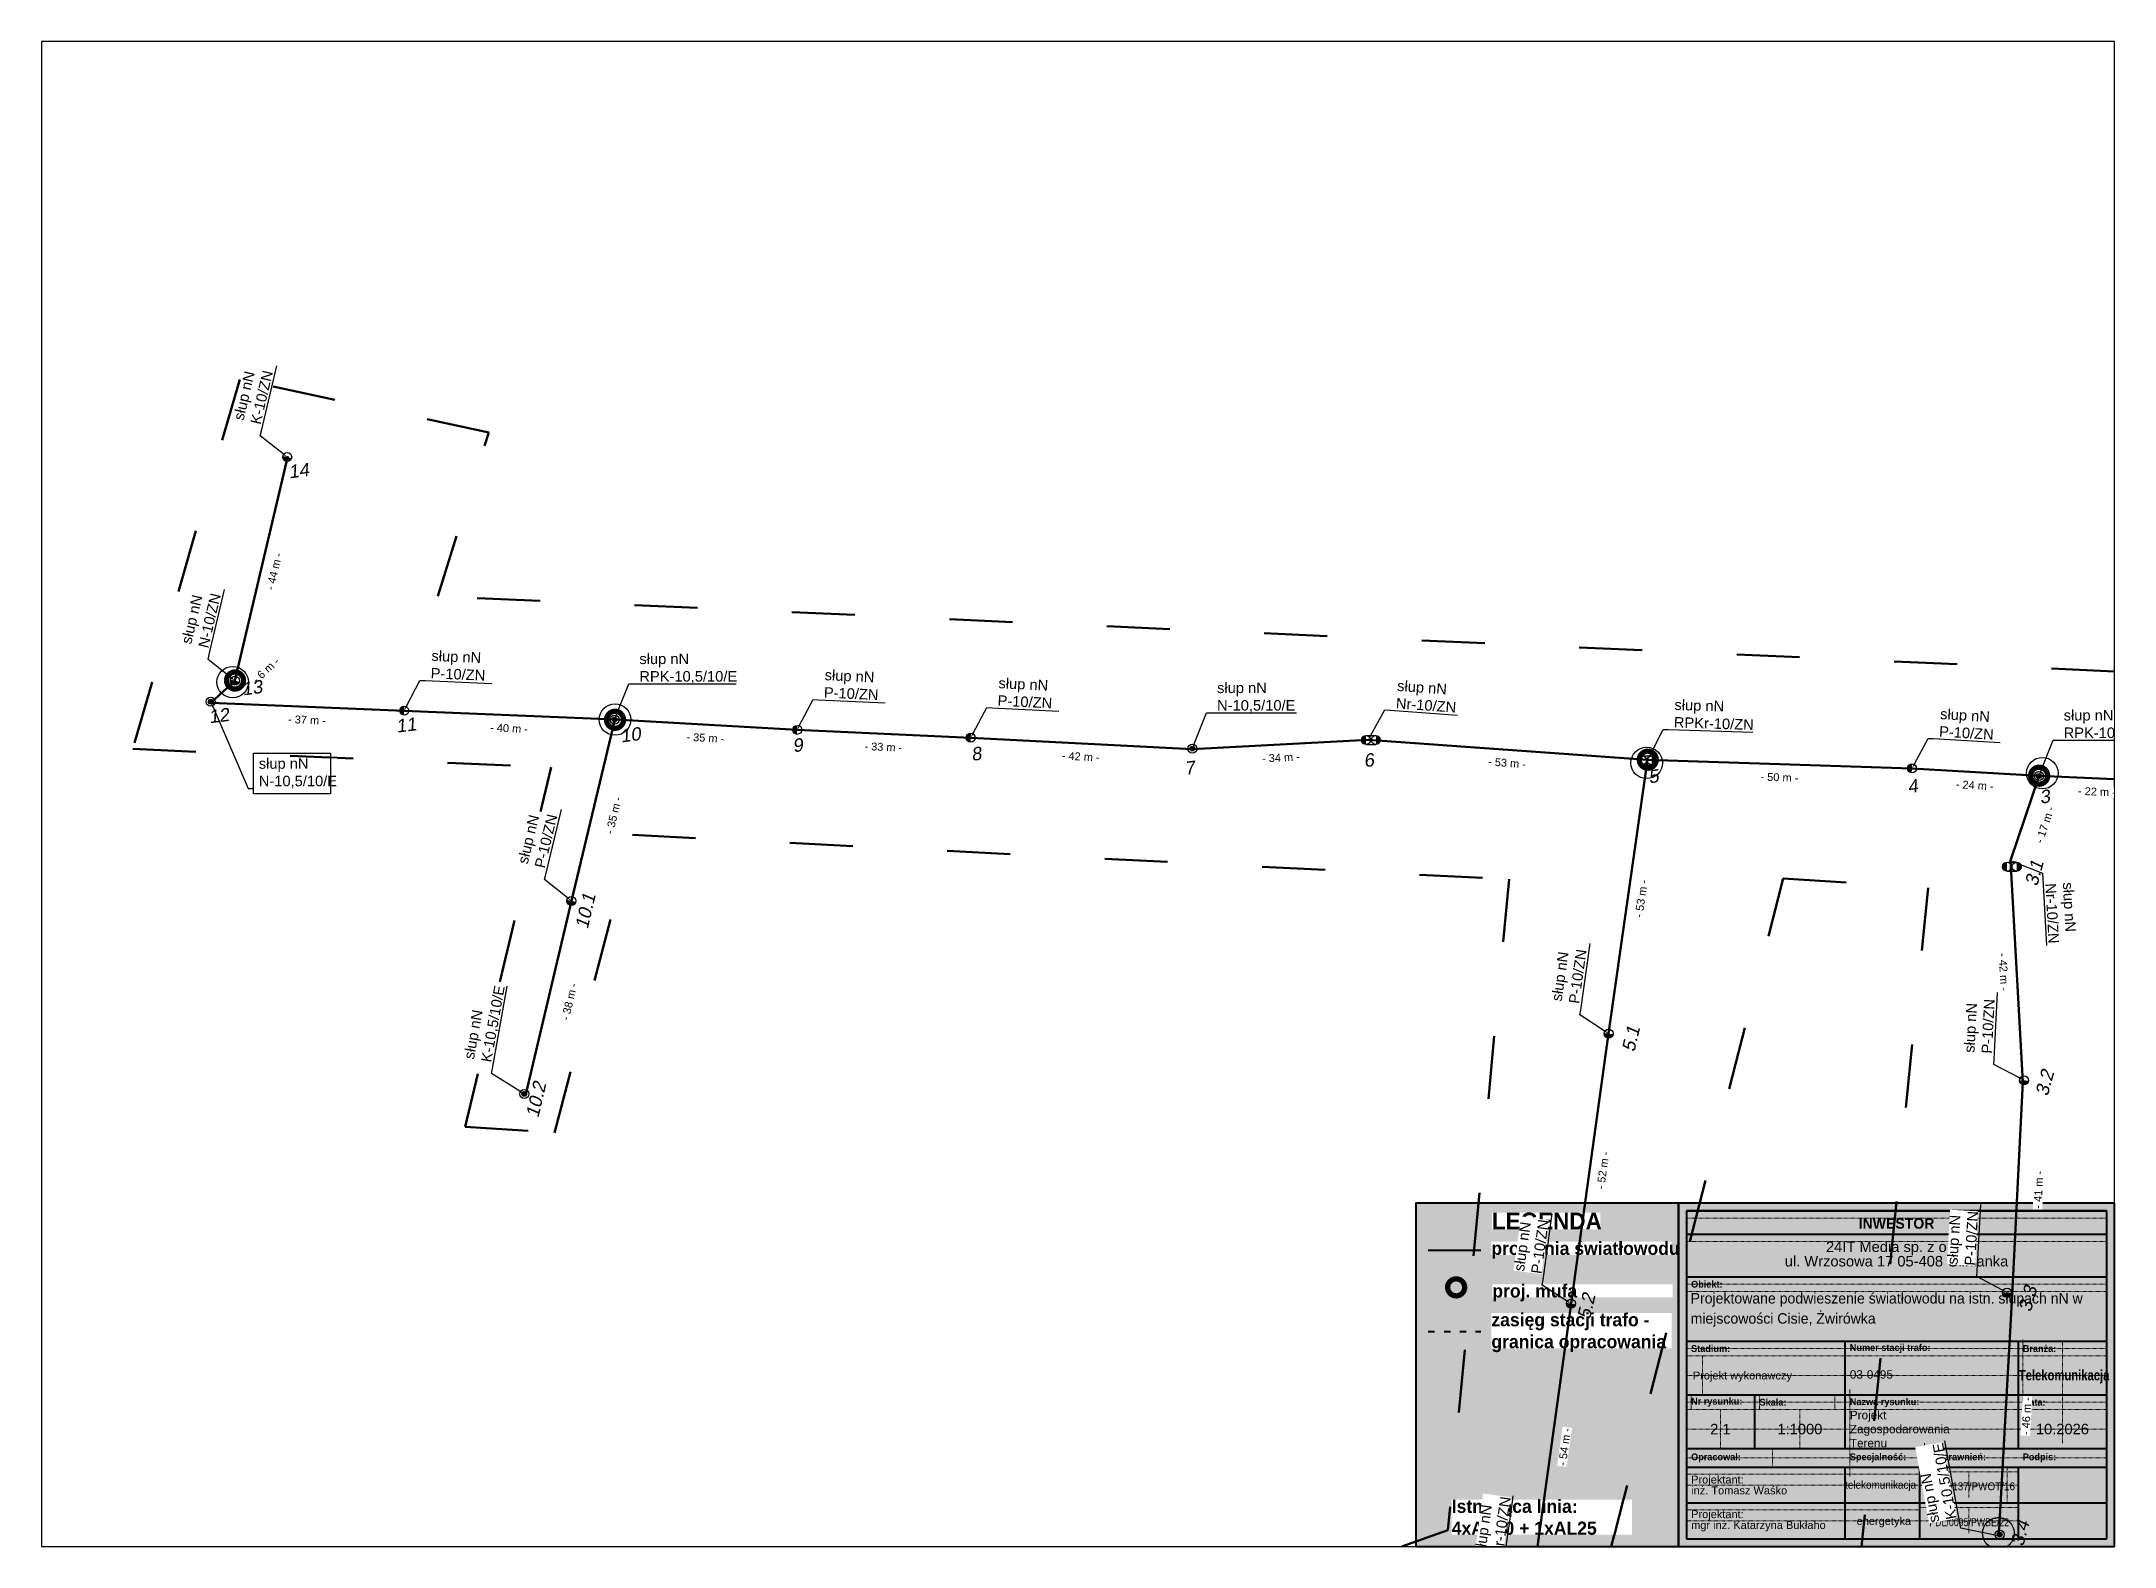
# Paper-space layout '495-1' of a CAD drawing. Header units: metres, sheet in millimetres. Extents: x 0 to 395, y 0 to 287.
# The model-space entities are those that its viewports show. They can reach past a viewport. Long polylines and large blocks are cut down to what shows.
import ezdxf
from ezdxf import colors
from ezdxf.entities.mleader import LeaderData, LeaderLine
from ezdxf.math import Vec2, Vec3

# ---------------------------------------------------------------- set-up
doc = ezdxf.new("R2010")
doc.units = ezdxf.units.M
for name, pattern in [('ACAD_ISO03W100', [30, 12, -18]), ('DGN Style 2', [0.005224, 0.003135, -0.00209]), ('GCAD_ISO03W100', [30, 12, -18])]:
    doc.linetypes.add(name, pattern=pattern)
for name, color, linetype, lineweight in [('!tele', 30, 'Continuous', 50), ('!trafo', 6, 'GCAD_ISO03W100', 50), ('00_Mufa', 3, 'Continuous', 30), ('@Tabelka', 7, 'Continuous', 13), ('_mm zasięg trafo', 6, 'ACAD_ISO03W100', 35), ('_numery', 7, 'Continuous', 40), ('_światłowód', 30, 'Continuous', 50)]:
    doc.layers.add(name, color=color, linetype=linetype, lineweight=lineweight)
doc.layers.add('@KonstrTabelki', color=253, linetype='DGN Style 2', lineweight=0, plot=False)
for name, color, linetype in [('_MM mufy', 3, 'Continuous'), ('_MM opisy', 7, 'Continuous'), ('_MM slupy', 5, 'Continuous'), ('DIM', 7, 'Continuous')]:
    doc.layers.add(name, color=color, linetype=linetype)
doc.styles.add('BardzoMale-PrawaGora', font='arial.ttf', dxfattribs={"height": 0.0025})
doc.styles.get("Standard").update_dxf_attribs({"font": 'arial.ttf'})
doc.dimstyles.new('opis linie', dxfattribs={"dimtxt": 1.5, "dimasz": 0.18, "dimexe": 0.18, "dimexo": 0.0625, "dimgap": 2.5, "dimtad": 4, "dimdec": 0, "dimzin": 0, "dimdsep": 46, "dimtxsty": 'Standard', "dimcen": 0.09, "dimse1": 1, "dimse2": 1, "dimsd1": 1, "dimsd2": 1, "dimclrt": 256, "dimadec": 0, "dimazin": 0, "dimtfac": 1, "dimtdec": 0, "dimtofl": 0, "dimtmove": 0, "dimatfit": 3, "dimfxl": 1, "dimtfill": 1, "dimtolj": 1, "dimtzin": 0, "dimarcsym": 0})

psp = doc.layouts.new('495-1')

# ---------------------------------------------------------------- texts
at = {"color": 18, "true_color": 0x000000, "insert": (313.91, 48.27), "char_height": 2, "width": 76.9558, "attachment_point": 1, "line_spacing_factor": 0.825, "style": 'BardzoMale-PrawaGora'}
psp.add_mtext('\\pxsm1.15,ql;{\\fLato Light|b0|i0|c238|p34;\\C256;Projektowane podwieszenie światłowodu na istn. słupach nN w miejscowości Cisie, Żwirówka}', dxfattribs=at)
at = {"color": 1, "char_height": 1.6, "width": 26.3577, "attachment_point": 4}
for s, insert in [('{\\C18;\\c0;03-0495}', (344.21, 32.76, 1)), ('{\\C18;\\c0;Projekt Zagospodarowania Terenu}', (344.21, 22.36, 1))]:
    psp.add_mtext(s, dxfattribs=dict(at, insert=insert))
at = {"char_height": 2, "attachment_point": 5, "line_spacing_factor": 0.825}
for s, insert in [('2.1', (319.57, 22.36)), ('1:1000', (334.71, 22.36))]:
    psp.add_mtext(s, dxfattribs=dict(at, insert=insert))

msp = doc.modelspace()

# ---------------------------------------------------------------- blocks, each defined once
blk = doc.blocks.new('tabelka')
at = {"true_color": 0xffffff, "transparency": 33554687}
h = blk.add_hatch(color=7, dxfattribs=at)
h.dxf.hatch_style = 1
h.paths.add_polyline_path([(-83, 65.41), (0, 65.41), (0, 0), (-83, 0)])
at = {"layer": '@KonstrTabelki', "lineweight": 0}
for p, q in [((-1.5, 62.52), (-81.5, 62.52)), ((-1.5, 58.08), (-81.5, 58.08)), ((-1.5, 49.94), (-81.5, 49.94)), ((-81.5, 48.55), (-1.5, 48.55)), ((-1.5, 37.69), (-81.5, 37.69)), ((-81.5, 36.3), (-1.5, 36.3)), ((-78.46, 36.3), (-78.46, 28.86)), ((-17.47, 39.44), (-17.47, 22.94)), ((-9.93, 19.68), (-9.93, 39.08)), ((-81.5, 32.58), (-1.5, 32.58)), ((-80.6, 28.86), (-80.6, 26.08)), ((-67.58, 28.86), (-67.58, 26.08)), ((-53.27, 26.08), (-53.27, 28.86)), ((-50.39, 29.9), (-50.39, 18.64)), ((-17.47, 28.86), (-17.47, 22.94)), ((-9.93, 19.68), (-9.93, 28.86)), ((-1.5, 27.47), (-81.5, 27.47)), ((-81.5, 26.08), (-1.5, 26.08)), ((-74.99, 18.64), (-74.99, 26.08)), ((-59.88, 18.64), (-59.88, 26.08)), ((-1.5, 27.47), (-18.36, 27.47)), ((-1.5, 22.36), (-81.5, 22.36)), ((-1.5, 22.36), (-18.36, 22.36)), ((-81.5, 16.88), (-1.5, 16.88)), ((-65.11, 18.64), (-65.11, 15.11)), ((-50.39, 18.64), (-50.39, 13.41)), ((-36.15, 19.68), (-36.15, 18.64)), ((-37.05, 13.77), (-81.5, 13.77)), ((-37.05, 14.25), (-18.36, 14.25)), ((-27.71, 14.25), (-27.71, 9.31)), ((-20.43, 15.11), (-20.43, 8.31)), ((-37.05, 11.71), (-81.5, 11.71)), ((-18.36, 11.71), (-37.05, 11.71)), ((-37.05, 6.97), (-81.5, 6.97)), ((-37.05, 4.9), (-81.5, 4.9)), ((-37.05, 7.44), (-18.36, 7.44)), ((-18.36, 4.9), (-37.05, 4.9)), ((-27.71, 7.44), (-27.71, 2.5))]:
    blk.add_line(p, q, dxfattribs=at)
at = {"layer": '@KonstrTabelki'}
for points in [[(-51.29, 28.86), (-51.29, 39.08)], [(-51.29, 18.64), (-51.29, 28.86)]]:
    blk.add_lwpolyline(points, dxfattribs=at)
at = {"layer": '@Tabelka', "lineweight": 40}
for p, q in [((0, 65.41), (-83, 65.41)), ((-83, 65.41), (-83, 0)), ((-81.5, 63.91), (-1.5, 63.91)), ((-1.5, 63.91), (-81.5, 63.91)), ((-81.5, 63.91), (-81.5, 1.5)), ((-1.5, 1.5), (-1.5, 63.91)), ((0, 0), (0, 65.41)), ((-81.5, 59.47), (-1.5, 59.47)), ((-81.5, 51.33), (-1.5, 51.33)), ((-81.5, 39.08), (-1.5, 39.08)), ((-81.5, 39.08), (-18.36, 39.08)), ((-51.29, 28.86), (-51.29, 39.08)), ((-51.29, 28.86), (-51.29, 35.67)), ((-18.36, 39.08), (-18.36, 28.86)), ((-81.5, 28.86), (-18.36, 28.86)), ((-68.48, 18.64), (-68.48, 28.86)), ((-51.29, 18.64), (-51.29, 28.86)), ((-18.36, 28.86), (-1.5, 28.86)), ((-18.36, 28.86), (-18.36, 18.64)), ((-51.29, 18.64), (-51.29, 25.45)), ((-18.36, 25.45), (-18.36, 18.64)), ((-81.5, 18.64), (-1.5, 18.64)), ((-81.5, 18.64), (-1.5, 18.64)), ((-81.5, 15.11), (-1.5, 15.11)), ((-51.29, 1.5), (-51.29, 15.11)), ((-37.05, 1.5), (-37.05, 15.11)), ((-18.36, 15.11), (-18.36, 1.5)), ((-81.5, 8.31), (-1.5, 8.31)), ((-81.5, 8.31), (-1.5, 8.31)), ((-81.5, 1.5), (-1.5, 1.5)), ((-83, 0), (0, 0))]:
    blk.add_line(p, q, dxfattribs=at)
at = {"layer": '@Tabelka'}
for s, insert, char_height, attachment_point, line_spacing_factor in [('{\\fLato Light|b1|i0|c238|p34;INWESTOR}', (-41.5, 62.52), 2, 2, 0.825), ('24IT Media sp. z o. o.\\Pul. Wrzosowa 17 05-408 Glinianka', (-41.5, 58.08), 2, 2, 0.825), ('{\\fLato Light|b1|i0|c238|p34;Obiekt:}', (-80.6, 49.94), 1.3, 4, 0.946154), ('{\\fLato Light|b1|i0|c238|p34;Branża:}', (-17.47, 37.69), 1.3, 4, 0.946154), ('Projekt wykonawczy', (-80.27, 32.34), 1.5, 4, 0.825), ('{\\fLato Light|b1|i0|c238|p34;\\W0.8;Telekomunikacja}', (-9.6, 32.34), 2, 5, 0.76875), ('{\\fLato Light|b1|i0|c238|p34;Nr rysunku:}', (-80.6, 27.47), 1.3, 4, 0.946154), ('{\\fLato Light|b1|i0|c238|p34;Skala:}', (-67.58, 27.47), 1.3, 4, 0.946154), ('{\\fLato Light|b1|i0|c238|p34;Nazwa rysunku:}', (-50.39, 27.38), 1.3, 4, 0.946154), ('{\\fLato Light|b1|i0|c238|p34;Data:}', (-17.47, 27.47), 1.3, 4, 0.946154), ('10.2026', (-9.93, 22.36), 2, 5, 0.825), ('{\\fLato Light|b1|i0|c238|p34;Opracował:}', (-80.6, 16.88), 1.3, 4, 0.946154), ('{\\fLato Light|b1|i0|c238|p34;Specjalność:}', (-50.39, 16.88), 1.3, 4, 0.946154), ('{\\fLato Light|b1|i0|c238|p34;Nr uprawnień:}', (-36.15, 16.88), 1.3, 4, 0.946154), ('{\\fLato Light|b1|i0|c238|p34;Podpis:}', (-17.47, 16.88), 1.3, 4, 0.946154)]:
    blk.add_mtext(s, dxfattribs=dict(at, insert=insert, char_height=char_height, attachment_point=attachment_point, line_spacing_factor=line_spacing_factor))
for s, insert, char_height, width, attachment_point, line_spacing_factor in [('{\\fLato Light|b1|i0|c238|p34;Stadium:}', (-80.6, 37.69), 1.3, 8.6456, 4, 0.946154), ('{\\fLato Light|b1|i0|c238|p34;Numer stacji trafo:}', (-50.39, 37.69), 1.3, 16.1141, 4, 0.946154), ('Projektant:\\Pinż. Tomasz Waśko', (-80.6, 11.71), 1.5, 27.9275, 4, 0.825), ('{\\W0.9;telekomunikacja}', (-44.53, 11.53), 1.5, 22.915, 5, 0.825), ('{\\W0.9;PDL/0137/PWOT/16}', (-27.54, 11.46), 1.5, 22.915, 5, 0.825), ('Projektant:\\Pmgr inż. Katarzyna Bukłaho', (-80.6, 4.9), 1.5, 27.9275, 4, 0.825), ('energetyka', (-43.91, 4.64), 1.5, 22.915, 5, 0.825), ('{\\W0.8;PDL/0095/PWBE/22}', (-27.66, 4.62), 1.5, 22.915, 5, 0.825)]:
    blk.add_mtext(s, dxfattribs=dict(at, insert=insert, char_height=char_height, width=width, attachment_point=attachment_point, line_spacing_factor=line_spacing_factor))
blk = doc.blocks.new('mufa')
at = {"layer": '_MM mufy'}
h = blk.add_hatch(color=256, dxfattribs=at)
h.dxf.hatch_style = 1
h.paths.add_polyline_path([(2.15, 0.12, 1), (-2.1, -0.05, 1)])
h.paths.add_polyline_path([(-1.1, -0.01, -1), (1.15, 0.08, -1)], flags=16)
h.paths.add_polyline_path([(-0.83, 0, -1), (0.88, 0.07, -1)], flags=0)
blk = doc.blocks.new('legenda')
at = {"true_color": 0xffffff, "transparency": 33554687}
h = blk.add_hatch(color=7, dxfattribs=at)
h.dxf.hatch_style = 1
h.paths.add_polyline_path([(-50, 65.41), (0, 65.41), (0, 0), (-50, 0)])
at = {"lineweight": 40}
blk.add_lwpolyline([(0, 65.41), (-50, 65.41), (-50, 0)], dxfattribs=at)
at = {"layer": '_mm zasięg trafo', "lineweight": 40, "ltscale": 0.1}
blk.add_lwpolyline([(-47.62, 40.95), (-37.62, 40.95)], dxfattribs=at)
at = {"layer": '_światłowód', "lineweight": 40}
blk.add_lwpolyline([(-47.62, 56.41), (-37.62, 56.41)], dxfattribs=at)
at = {"layer": '_mm zasięg trafo'}
blk.add_blockref('mufa', (-42.35, 49.31), dxfattribs=at)
at = {"layer": '_mm zasięg trafo', "bg_fill": 3, "box_fill_scale": 1, "bg_fill_color": 256, "bg_fill_transparency": 0}
for s, width, heights, insert, char_height, attachment_point in [('{\\fLato Light|b1|i0|c238|p34;\\C7;LEGENDA}', 20.65, [-3.27], (-35.53, 63.58), 3.2, 1), ('\\pxt4;{\\fLato Light|b1|i0|c238|p34;\\C7;proj. linia światłowodu}', 34.3358, [0], (-35.62, 56.41), 2.5, 4), ('\\pxt4;{\\fLato Light|b1|i0|c238|p34;\\C7;proj. mufa}', 34.3358, [0], (-35.44, 48.3), 2.5, 4), ('\\pxt4;{\\fLato Light|b1|i0|c238|p34;\\C7;zasięg stacji trafo - granica opracowania}', 34.3358, [-7.36], (-35.62, 40.72), 2.5, 4)]:
    blk.add_mtext_dynamic_manual_height_columns(s, width=width, gutter_width=1, heights=heights, dxfattribs=dict(at, insert=insert, char_height=char_height, attachment_point=attachment_point))
at = {"lineweight": 40}
blk.add_lwpolyline([(-50, 0), (0, 0), (0, 65.41)], dxfattribs=at)
at = {"layer": '_mm zasięg trafo', "insert": (-43.16, 5.56), "char_height": 2.5, "attachment_point": 4, "bg_fill": 3, "box_fill_scale": 1, "bg_fill_color": 256, "bg_fill_transparency": 0}
blk.add_mtext_dynamic_manual_height_columns('\\pxt4;{\\fLato Light|b1|i0|c238|p34;\\C7;Istniejąca linia:\\P4xAL50 + 1xAL25}', width=34.3358, gutter_width=1, heights=[-6.79], dxfattribs=at)
blk = doc.blocks.new('ZN')
at = {"layer": '_MM slupy', "transparency": 33554687}
h = blk.add_hatch(color=256, dxfattribs=at)
h.dxf.hatch_style = 1
h.paths.add_polyline_path([(0, -0.86), (0, 0.86, 1)])
at = {"layer": '_MM slupy'}
blk.add_circle((0, 0), 0.857, dxfattribs=at)
blk = doc.blocks.new('*D3160')
at = {"layer": 'DIM', "insert": (7527363.42, 5787468.33), "char_height": 1.5, "attachment_point": 5, "rotation": 357.465, "bg_fill": 3, "box_fill_scale": 1.1, "bg_fill_color": 9, "bg_fill_true_color": 13158600, "bg_fill_transparency": 0}
blk.add_mtext('\\A1;- 22 m -', dxfattribs=at)
blk = doc.blocks.new('*D3161')
at = {"layer": 'DIM', "insert": (7527340.16, 5787469.54), "char_height": 1.5, "attachment_point": 5, "rotation": 356.6265, "bg_fill": 3, "box_fill_scale": 1.1, "bg_fill_color": 9, "bg_fill_true_color": 13158600, "bg_fill_transparency": 0}
blk.add_mtext('\\A1;- 24 m -', dxfattribs=at)
blk = doc.blocks.new('*D3162')
at = {"layer": 'DIM', "insert": (7527302.99, 5787471.05), "char_height": 1.5, "attachment_point": 5, "rotation": 358.149, "bg_fill": 3, "box_fill_scale": 1.1, "bg_fill_color": 9, "bg_fill_true_color": 13158600, "bg_fill_transparency": 0}
blk.add_mtext('\\A1;- 50 m -', dxfattribs=at)
blk = doc.blocks.new('*D3163')
at = {"layer": 'DIM', "insert": (7527251.14, 5787473.79), "char_height": 1.5, "attachment_point": 5, "rotation": 355.8661, "bg_fill": 3, "box_fill_scale": 1.1, "bg_fill_color": 9, "bg_fill_true_color": 13158600, "bg_fill_transparency": 0}
blk.add_mtext('\\A1;- 53 m -', dxfattribs=at)
blk = doc.blocks.new('*D3164')
at = {"layer": 'DIM', "insert": (7527208.1, 5787474.82), "char_height": 1.5, "attachment_point": 5, "rotation": 3.0373, "bg_fill": 3, "box_fill_scale": 1.1, "bg_fill_color": 9, "bg_fill_true_color": 13158600, "bg_fill_transparency": 0}
blk.add_mtext('\\A1;- 34 m -', dxfattribs=at)
blk = doc.blocks.new('*D3165')
at = {"layer": 'DIM', "insert": (7527170, 5787475.02), "char_height": 1.5, "attachment_point": 5, "rotation": 357.0763, "bg_fill": 3, "box_fill_scale": 1.1, "bg_fill_color": 9, "bg_fill_true_color": 13158600, "bg_fill_transparency": 0}
blk.add_mtext('\\A1;- 42 m -', dxfattribs=at)
blk = doc.blocks.new('*D3166')
at = {"layer": 'DIM', "insert": (7527132.43, 5787476.83), "char_height": 1.5, "attachment_point": 5, "rotation": 357.3909, "bg_fill": 3, "box_fill_scale": 1.1, "bg_fill_color": 9, "bg_fill_true_color": 13158600, "bg_fill_transparency": 0}
blk.add_mtext('\\A1;- 33 m -', dxfattribs=at)
blk = doc.blocks.new('*D3167')
at = {"layer": 'DIM', "insert": (7527098.55, 5787478.57), "char_height": 1.5, "attachment_point": 5, "rotation": 356.7632, "bg_fill": 3, "box_fill_scale": 1.1, "bg_fill_color": 9, "bg_fill_true_color": 13158600, "bg_fill_transparency": 0}
blk.add_mtext('\\A1;- 35 m -', dxfattribs=at)
blk = doc.blocks.new('*D3168')
at = {"layer": 'DIM', "insert": (7527061.18, 5787480.38), "char_height": 1.5, "attachment_point": 5, "rotation": 357.6058, "bg_fill": 3, "box_fill_scale": 1.1, "bg_fill_color": 9, "bg_fill_true_color": 13158600, "bg_fill_transparency": 0}
blk.add_mtext('\\A1;- 40 m -', dxfattribs=at)
blk = doc.blocks.new('*D3169')
at = {"layer": 'DIM', "insert": (7527022.72, 5787481.98), "char_height": 1.5, "attachment_point": 5, "rotation": 357.6281, "bg_fill": 3, "box_fill_scale": 1.1, "bg_fill_color": 9, "bg_fill_true_color": 13158600, "bg_fill_transparency": 0}
blk.add_mtext('\\A1;- 37 m -', dxfattribs=at)
blk = doc.blocks.new('*D3170')
at = {"layer": 'DIM', "insert": (7527072.65, 5787428.33), "char_height": 1.5, "attachment_point": 5, "rotation": 76.7727, "bg_fill": 3, "box_fill_scale": 1.1, "bg_fill_color": 9, "bg_fill_true_color": 13158600, "bg_fill_transparency": 0}
blk.add_mtext('\\A1;- 38 m -', dxfattribs=at)
blk = doc.blocks.new('*D3171')
at = {"layer": 'DIM', "insert": (7527081.09, 5787463.82), "char_height": 1.5, "attachment_point": 5, "rotation": 76.4626, "bg_fill": 3, "box_fill_scale": 1.1, "bg_fill_color": 9, "bg_fill_true_color": 13158600, "bg_fill_transparency": 0}
blk.add_mtext('\\A1;- 35 m -', dxfattribs=at)
blk = doc.blocks.new('*D3297')
at = {"layer": 'DIM', "insert": (7527350.01, 5787349.45), "char_height": 1.5, "attachment_point": 5, "rotation": 86.8188, "bg_fill": 3, "box_fill_scale": 1.1, "bg_fill_color": 9, "bg_fill_true_color": 13158600, "bg_fill_transparency": 0}
blk.add_mtext('\\A1;- 46 m -', dxfattribs=at)
blk = doc.blocks.new('*D3298')
at = {"layer": 'DIM', "insert": (7527352.3, 5787392.54), "char_height": 1.5, "attachment_point": 5, "rotation": 87.0991, "bg_fill": 3, "box_fill_scale": 1.1, "bg_fill_color": 9, "bg_fill_true_color": 13158600, "bg_fill_transparency": 0}
blk.add_mtext('\\A1;- 41 m -', dxfattribs=at)
blk = doc.blocks.new('*D3299')
at = {"layer": 'DIM', "insert": (7527345.67, 5787434.01), "char_height": 1.5, "attachment_point": 5, "rotation": 273.1567, "bg_fill": 3, "box_fill_scale": 1.1, "bg_fill_color": 9, "bg_fill_true_color": 13158600, "bg_fill_transparency": 0}
blk.add_mtext('\\A1;- 42 m -', dxfattribs=at)
blk = doc.blocks.new('*D3300')
at = {"layer": 'DIM', "insert": (7527353.5, 5787462.01), "char_height": 1.5, "attachment_point": 5, "rotation": 71.4593, "bg_fill": 3, "box_fill_scale": 1.1, "bg_fill_color": 9, "bg_fill_true_color": 13158600, "bg_fill_transparency": 0}
blk.add_mtext('\\A1;- 17 m -', dxfattribs=at)
blk = doc.blocks.new('*D3301')
at = {"layer": 'DIM', "insert": (7527276.68, 5787447.96), "char_height": 1.5, "attachment_point": 5, "rotation": 81.8791, "bg_fill": 3, "box_fill_scale": 1.1, "bg_fill_color": 9, "bg_fill_true_color": 13158600, "bg_fill_transparency": 0}
blk.add_mtext('\\A1;- 53 m -', dxfattribs=at)
blk = doc.blocks.new('*D3302')
at = {"layer": 'DIM', "insert": (7527269.39, 5787396.21), "char_height": 1.5, "attachment_point": 5, "rotation": 82.0793, "bg_fill": 3, "box_fill_scale": 1.1, "bg_fill_color": 9, "bg_fill_true_color": 13158600, "bg_fill_transparency": 0}
blk.add_mtext('\\A1;- 52 m -', dxfattribs=at)
blk = doc.blocks.new('*D3303')
at = {"layer": 'DIM', "insert": (7527262.11, 5787343.59), "char_height": 1.5, "attachment_point": 5, "rotation": 82.1629, "bg_fill": 3, "box_fill_scale": 1.1, "bg_fill_color": 9, "bg_fill_true_color": 13158600, "bg_fill_transparency": 0}
blk.add_mtext('\\A1;- 54 m -', dxfattribs=at)
blk = doc.blocks.new('*D3362')
at = {"layer": 'DIM', "insert": (7527016.47, 5787510.27), "char_height": 1.5, "attachment_point": 5, "rotation": 76.7386, "bg_fill": 3, "box_fill_scale": 1.1, "bg_fill_color": 9, "bg_fill_true_color": 13158600, "bg_fill_transparency": 0}
blk.add_mtext('\\A1;- 44 m -', dxfattribs=at)
blk = doc.blocks.new('*D3363')
at = {"layer": 'DIM', "insert": (7527014.86, 5787491.42), "char_height": 1.5, "attachment_point": 5, "rotation": 42.5842, "bg_fill": 3, "box_fill_scale": 1.1, "bg_fill_color": 9, "bg_fill_true_color": 13158600, "bg_fill_transparency": 0}
blk.add_mtext('\\A1;- 6 m -', dxfattribs=at)
blk = doc.blocks.new('R')
at = {"layer": '_MM slupy', "transparency": 33554687}
h = blk.add_hatch(color=256, dxfattribs=at)
h.dxf.hatch_style = 1
h.paths.add_polyline_path([(-0.93, -0.86), (-0.93, 0.86, 1)])
h = blk.add_hatch(color=256, dxfattribs=at)
h.dxf.hatch_style = 1
h.paths.add_polyline_path([(0.93, 0.86), (0.93, -0.86, 1)])
at = {"layer": '_MM slupy'}
for points in [[(-0.93, 0.86), (0.93, 0.86)], [(-0.93, -0.86), (0.93, -0.86)]]:
    blk.add_lwpolyline(points, dxfattribs=at)
for centre in [(-0.93, 0), (0.93, 0)]:
    blk.add_circle(centre, 0.857, dxfattribs=at)
blk = doc.blocks.new('E')
at = {"layer": '_MM slupy'}
h = blk.add_hatch(color=256, dxfattribs=at)
h.dxf.hatch_style = 1
h.paths.add_polyline_path([(0.27, 0.37, 1), (-0.27, -0.37, 1)])
for radius in [0.857, 0.457]:
    blk.add_circle((0, 0), radius, dxfattribs=at)
blk = doc.blocks.new('q')
at = {"layer": '_MM slupy'}
blk.add_blockref('ZN', (0, 0), dxfattribs=at)
at = {"layer": '_MM opisy'}
ml = blk.add_multileader_mtext('Standard', dxfattribs=at)
ml.set_content('\\pxql;słup nN\\PP-10/ZN', color=256)
ml.set_leader_properties()
ml.build(insert=Vec2(0, 0))
ml.multileader.update_dxf_attribs({"has_text_frame": 1, "text_left_attachment_type": 5, "text_right_attachment_type": 5, "dogleg_length": 1, "arrow_head_size": 1})
ctx = ml.context
ctx.base_point, ctx.char_height, ctx.arrow_head_size, ctx.landing_gap_size, ctx.plane_origin = Vec3(3.75, 5.9), 2, 1, 1, Vec3(1.72, -1.42)
ctx.left_attachment, ctx.right_attachment = 5, 5
notes = []
notes.append((ctx, [(0, (1, 1, 0), (2.75, 5.9), (1, 0), 1, [(0, [(0, 0), (2.75, 5.9)], 0, [])])]))
ctx.mtext.insert, ctx.mtext.flow_direction = Vec3(4.75, 11.7), 5
ctx.mtext.has_bg_fill, ctx.mtext.bg_color, ctx.mtext.bg_scale_factor, ctx.mtext.bg_transparency, ctx.mtext.use_window_bg_color = 1, -1023410175, 1, 0, 1
for ctx, leaders in notes:
    for number, flags, end, landing, length, lines in leaders:
        leader = LeaderData()
        leader.index, (leader.has_last_leader_line, leader.has_dogleg_vector, leader.attachment_direction) = number, flags
        leader.last_leader_point, leader.dogleg_vector, leader.dogleg_length = Vec3(end), Vec3(landing), length
        for number, points, colour, breaks in lines:
            line = LeaderLine()
            line.index, line.vertices, line.color, line.breaks = number, Vec3.list(points), colors.encode_raw_color(colour), breaks
            leader.lines.append(line)
        ctx.leaders.append(leader)

# ---------------------------------------------------------------- linework, layer by layer
at = {"layer": '!trafo'}
for points in [[(7527255.76, 5787265.39), (7527303.72, 5787451.8), (7527331.29, 5787450.01), (7527316.79, 5787306.55)], [(7527462.39, 5787486.95), (7527047.63, 5787505.52), (7527057.34, 5787536.74), (7527009.92, 5787546.79), (7526989.55, 5787476.47), (7527069.18, 5787472.97), (7527052.86, 5787404.54), (7527069.84, 5787403.38), (7527084.67, 5787460.08), (7527251.53, 5787451.66), (7527239.87, 5787327.7), (7527174.64, 5787304.5)]]:
    msp.add_lwpolyline(points, dxfattribs=at)
at = {"layer": '00_Mufa'}
for centre in [(7527008.57, 5787489.18), (7527081.35, 5787482.06), (7527277.72, 5787473.81), (7527353.04, 5787471.85), (7527344.67, 5787327.13)]:
    msp.add_circle(centre, 3, dxfattribs=at)

# ---------------------------------------------------------------- next in the draw order: block references
for p, rotation in [((7527041.22, 5787483.74), 357.6058354851975), ((7527116.03, 5787480.1), 357.3909063373487), ((7527149.06, 5787478.59), 357.0762891978982), ((7527328.22, 5787472.75), 356.6264534854913), ((7527073.04, 5787447.53), 76.46262972943619), ((7527270.47, 5787422.26), 81.87913219724669), ((7527349.56, 5787413.35), 87.09905528533963), ((7527263.32, 5787370.85), 82.07926009865115), ((7527346.32, 5787372.95), 86.81877563647285)]:
    msp.add_blockref('q', p, dxfattribs=dict(rotation=rotation))

# ---------------------------------------------------------------- next in the draw order: linework, layer by layer
at = {"layer": '!tele'}
for points in [[(7527019.08, 5787532.23), (7527009, 5787489.46), (7527004.43, 5787485.26), (7527041.22, 5787483.74), (7527081.35, 5787482.06), (7527116.03, 5787480.1), (7527149.06, 5787478.59), (7527191.19, 5787476.44), (7527224.74, 5787478.22), (7527277.91, 5787474.38), (7527328.22, 5787472.75), (7527352.4, 5787471.33), (7527374.67, 5787470.34), (7527421.97, 5787468.13), (7527443.22, 5787431.45), (7527466.95, 5787452.87), (7527480.31, 5787468.29), (7527511.47, 5787471.86), (7527553.72, 5787490.93), (7527588.7, 5787505.37), (7527636.84, 5787525.26), (7527675.67, 5787551.24), (7527700.12, 5787565.45)], [(7527064.45, 5787410.97), (7527073.04, 5787447.53), (7527081.33, 5787481.98)], [(7526587.23, 5787252.86), (7526632.05, 5787255.94), (7526682.17, 5787258.23), (7526731.71, 5787260.7), (7526782.64, 5787263.27), (7526825.96, 5787265.99), (7526879.48, 5787269.3), (7526967.64, 5787272.11), (7527024.17, 5787275.61), (7527077.15, 5787279.59), (7527122.43, 5787282.55), (7527175.91, 5787286.19), (7527222.01, 5787288.89), (7527255.91, 5787317.02), (7527263.32, 5787370.85), (7527270.47, 5787422.26), (7527277.91, 5787474.38)], [(7527352.4, 5787471.33), (7527347, 5787455.24), (7527349.33, 5787413.06), (7527347.27, 5787372.43), (7527344.74, 5787326.91)]]:
    msp.add_lwpolyline(points, dxfattribs=at)

# ---------------------------------------------------------------- next in the draw order: texts
at = {"layer": '_MM opisy', "insert": (7527013.54, 5787474.69), "char_height": 2, "attachment_point": 1, "bg_fill": 3, "box_fill_scale": 1, "bg_fill_color": 1, "bg_fill_transparency": 0}
msp.add_mtext('\\pxql;słup nN\\PN-10,5/10/E', dxfattribs=at)

# ---------------------------------------------------------------- next in the draw order: dimensions: what is measured, and where the dimension line sits
at = {"layer": 'DIM'}
for p1, p2, picture, middle in [((7527019.08, 5787532.23), (7527009, 5787489.46), '*D3362', (7527016.47, 5787510.27)), ((7527374.67, 5787470.34), (7527352.4, 5787471.33), '*D3160', (7527363.42, 5787468.33)), ((7527064.45, 5787410.97), (7527073.04, 5787447.53), '*D3170', (7527072.65, 5787428.33)), ((7527344.74, 5787326.91), (7527347.27, 5787372.43), '*D3297', (7527350.01, 5787349.45))]:
    dim = msp.add_aligned_dim(p1=p1, p2=p2, distance=-0.75, dimstyle='opis linie', override={"dimpost": '- <> m -'}, dxfattribs=at)
    dim.commit()
    dim.dimension.update_dxf_attribs({"geometry": picture, "text_midpoint": middle})

# ---------------------------------------------------------------- next in the draw order: linework, layer by layer
at = {"layer": '_MM opisy', "linetype": 'ByBlock', "lineweight": -2}
msp.add_line((7527011.54, 5787468.92), (7527012.54, 5787468.92), dxfattribs=at)

# ---------------------------------------------------------------- next in the draw order: block references
at = {"layer": '_MM slupy', "rotation": 76.73857493956689}
msp.add_blockref('ZN', (7527018.95, 5787532.03), dxfattribs=at)

# ---------------------------------------------------------------- next in the draw order: texts
at = {"layer": '_numery', "oblique": 10}
msp.add_text('3.4', height=2.5, rotation=74.9047, dxfattribs=at).set_placement((7527349.38, 5787324.5))

# ---------------------------------------------------------------- next in the draw order: dimensions: what is measured, and where the dimension line sits
at = {"layer": 'DIM'}
for p1, p2, picture, middle in [((7527352.4, 5787471.33), (7527328.22, 5787472.75), '*D3161', (7527340.16, 5787469.54)), ((7527347.27, 5787372.43), (7527349.33, 5787413.06), '*D3298', (7527352.3, 5787392.54))]:
    dim = msp.add_aligned_dim(p1=p1, p2=p2, distance=-0.75, dimstyle='opis linie', override={"dimpost": '- <> m -'}, dxfattribs=at)
    dim.commit()
    dim.dimension.update_dxf_attribs({"geometry": picture, "text_midpoint": middle})

# ---------------------------------------------------------------- next in the draw order: leaders
at = {"layer": '_MM opisy'}
ml = msp.add_multileader_mtext('Standard', dxfattribs=at)
ml.set_content('\\pxql;słup nN\\PK-10,5/10/E', color=256)
ml.set_leader_properties()
ml.build(insert=Vec2(0, 0))
ml.multileader.update_dxf_attribs({"has_text_frame": 1, "text_left_attachment_type": 5, "text_right_attachment_type": 5, "dogleg_length": 1, "arrow_head_size": 1})
ctx = ml.context
ctx.base_point, ctx.char_height, ctx.arrow_head_size, ctx.landing_gap_size, ctx.plane_origin, ctx.plane_x_axis, ctx.plane_y_axis = Vec3(7527058.03, 5787415.63), 2, 1, 1, Vec3(7527065.77, 5787412.22), Vec3(0.176381, 0.984322), Vec3(-0.984322, 0.176381)
ctx.left_attachment, ctx.right_attachment = 5, 5
notes = []
notes.append((ctx, [(0, (1, 1, 0), (7527057.86, 5787414.65), (0.176381, 0.984322), 1, [(0, [(7527064.07, 5787410.78)], 0, [])])]))
ctx.mtext.insert, ctx.mtext.text_direction, ctx.mtext.flow_direction = Vec3(7527052.53, 5787417.63), Vec3(0.176381, 0.984322), 5
ctx.mtext.has_bg_fill, ctx.mtext.bg_color, ctx.mtext.bg_scale_factor, ctx.mtext.bg_transparency, ctx.mtext.use_window_bg_color = 1, -1023410175, 1, 0, 1
ml = msp.add_multileader_mtext('Standard', dxfattribs=at)
ml.set_content('\\pxql;słup nN\\PK-10,5/10/E', color=256)
ml.set_leader_properties()
ml.build(insert=Vec2(0, 0))
ml.multileader.update_dxf_attribs({"has_text_frame": 1, "text_left_attachment_type": 5, "text_right_attachment_type": 5, "dogleg_length": 1, "arrow_head_size": 1})
ctx = ml.context
ctx.base_point, ctx.char_height, ctx.arrow_head_size, ctx.landing_gap_size, ctx.plane_origin, ctx.plane_x_axis, ctx.plane_y_axis = Vec3(7527337.34, 5787329.05), 2, 1, 1, Vec3(7527345.78, 5787328.56), Vec3(-0.178885, 0.98387), Vec3(-0.98387, -0.178885)
ctx.left_attachment, ctx.right_attachment = 5, 5
notes.append((ctx, [(0, (1, 1, 0), (7527337.52, 5787328.07), (-0.178885, 0.98387), 1, [(0, [(7527344.69, 5787326.62)], 0, [])])]))
ctx.mtext.insert, ctx.mtext.text_direction, ctx.mtext.flow_direction = Vec3(7527331.48, 5787329.01), Vec3(-0.178885, 0.98387), 5
ctx.mtext.has_bg_fill, ctx.mtext.bg_color, ctx.mtext.bg_scale_factor, ctx.mtext.bg_transparency, ctx.mtext.use_window_bg_color = 1, -1023410175, 1, 0, 1
for ctx, leaders in notes:
    for number, flags, end, landing, length, lines in leaders:
        leader = LeaderData()
        leader.index, (leader.has_last_leader_line, leader.has_dogleg_vector, leader.attachment_direction) = number, flags
        leader.last_leader_point, leader.dogleg_vector, leader.dogleg_length = Vec3(end), Vec3(landing), length
        for number, points, colour, breaks in lines:
            line = LeaderLine()
            line.index, line.vertices, line.color, line.breaks = number, Vec3.list(points), colors.encode_raw_color(colour), breaks
            leader.lines.append(line)
        ctx.leaders.append(leader)

# ---------------------------------------------------------------- next in the draw order: block references
for p, rotation in [((7527064.07, 5787410.78), 79.84094400732495), ((7527344.9, 5787326.87), 280.3048464678469)]:
    msp.add_blockref('E', p, dxfattribs=dict(rotation=rotation))

# ---------------------------------------------------------------- next in the draw order: texts
at = {"layer": '_numery', "oblique": 10}
for s, rotation, p in [('10.2', 76.8462, (7527066.75, 5787406.1)), ('3.3', 74.9047, (7527350.84, 5787369.13))]:
    msp.add_text(s, height=2.5, rotation=rotation, dxfattribs=at).set_placement(p)

# ---------------------------------------------------------------- next in the draw order: dimensions: what is measured, and where the dimension line sits
at = {"layer": 'DIM'}
for p1, p2, picture, middle in [((7527328.22, 5787472.75), (7527277.91, 5787474.38), '*D3162', (7527302.99, 5787471.05)), ((7527349.33, 5787413.06), (7527347, 5787455.24), '*D3299', (7527345.67, 5787434.01))]:
    dim = msp.add_aligned_dim(p1=p1, p2=p2, distance=-0.75, dimstyle='opis linie', override={"dimpost": '- <> m -'}, dxfattribs=at)
    dim.commit()
    dim.dimension.update_dxf_attribs({"geometry": picture, "text_midpoint": middle})

# ---------------------------------------------------------------- next in the draw order: leaders
at = {"layer": '_MM opisy'}
ml = msp.add_multileader_mtext('Standard', dxfattribs=at)
ml.set_content('\\pxql;słup nN\\PK-10/ZN', color=256)
ml.set_leader_properties()
ml.build(insert=Vec2(0, 0))
ml.multileader.update_dxf_attribs({"has_text_frame": 1, "text_left_attachment_type": 5, "text_right_attachment_type": 5, "dogleg_length": 1, "arrow_head_size": 1})
ctx = ml.context
ctx.base_point, ctx.char_height, ctx.arrow_head_size, ctx.landing_gap_size, ctx.plane_origin, ctx.plane_x_axis, ctx.plane_y_axis = Vec3(7527014.06, 5787537.04), 2, 1, 1, Vec3(7527020.72, 5787533.38), Vec3(0.229394, 0.973334), Vec3(-0.973334, 0.229394)
ctx.left_attachment, ctx.right_attachment = 5, 5
notes = []
notes.append((ctx, [(0, (1, 1, 0), (7527013.83, 5787536.07), (0.229394, 0.973334), 1, [(0, [(7527018.95, 5787532.03), (7527013.83, 5787536.07)], 0, [])])]))
ctx.mtext.insert, ctx.mtext.text_direction, ctx.mtext.flow_direction = Vec3(7527008.68, 5787539.34), Vec3(0.229394, 0.973334), 5
ctx.mtext.has_bg_fill, ctx.mtext.bg_color, ctx.mtext.bg_scale_factor, ctx.mtext.bg_transparency, ctx.mtext.use_window_bg_color = 1, -1023410175, 1, 0, 1
for ctx, leaders in notes:
    for number, flags, end, landing, length, lines in leaders:
        leader = LeaderData()
        leader.index, (leader.has_last_leader_line, leader.has_dogleg_vector, leader.attachment_direction) = number, flags
        leader.last_leader_point, leader.dogleg_vector, leader.dogleg_length = Vec3(end), Vec3(landing), length
        for number, points, colour, breaks in lines:
            line = LeaderLine()
            line.index, line.vertices, line.color, line.breaks = number, Vec3.list(points), colors.encode_raw_color(colour), breaks
            leader.lines.append(line)
        ctx.leaders.append(leader)

# ---------------------------------------------------------------- next in the draw order: texts
at = {"layer": '_numery', "oblique": 10}
for s, rotation, p in [('14', 7.1694, (7527019.37, 5787527.97)), ('4', 7.1694, (7527327.53, 5787468.04)), ('3.2', 74.9047, (7527354.06, 5787410.22))]:
    msp.add_text(s, height=2.5, rotation=rotation, dxfattribs=at).set_placement(p)

# ---------------------------------------------------------------- next in the draw order: dimensions: what is measured, and where the dimension line sits
at = {"layer": 'DIM'}
for p1, p2, picture, middle in [((7527277.91, 5787474.38), (7527224.74, 5787478.22), '*D3163', (7527251.14, 5787473.79)), ((7527347, 5787455.24), (7527352.4, 5787471.33), '*D3300', (7527353.5, 5787462.01))]:
    dim = msp.add_aligned_dim(p1=p1, p2=p2, distance=-0.75, dimstyle='opis linie', override={"dimpost": '- <> m -'}, dxfattribs=at)
    dim.commit()
    dim.dimension.update_dxf_attribs({"geometry": picture, "text_midpoint": middle})

# ---------------------------------------------------------------- next in the draw order: texts
at = {"layer": '_numery', "oblique": 10}
msp.add_text('3', height=2.5, rotation=7.1694, dxfattribs=at).set_placement((7527352.68, 5787466.04))

# ---------------------------------------------------------------- next in the draw order: dimensions: what is measured, and where the dimension line sits
at = {"layer": 'DIM'}
for p1, p2, picture, middle in [((7527224.74, 5787478.22), (7527191.19, 5787476.44), '*D3164', (7527208.1, 5787474.82)), ((7527277.91, 5787474.38), (7527270.47, 5787422.26), '*D3301', (7527276.68, 5787447.96))]:
    dim = msp.add_aligned_dim(p1=p1, p2=p2, distance=-0.75, dimstyle='opis linie', override={"dimpost": '- <> m -'}, dxfattribs=at)
    dim.commit()
    dim.dimension.update_dxf_attribs({"geometry": picture, "text_midpoint": middle})

# ---------------------------------------------------------------- next in the draw order: leaders
at = {"layer": '_MM opisy'}
ml = msp.add_multileader_mtext('Standard', dxfattribs=at)
ml.set_content('\\pxql;słup nN\\PRPK-10,5/10/E', color=256)
ml.set_leader_properties()
ml.build(insert=Vec2(0, 0))
ml.multileader.update_dxf_attribs({"has_text_frame": 1, "text_left_attachment_type": 5, "text_right_attachment_type": 5, "dogleg_length": 1, "arrow_head_size": 1})
ctx = ml.context
ctx.base_point, ctx.char_height, ctx.arrow_head_size, ctx.landing_gap_size, ctx.plane_origin = Vec3(7527356.09, 5787478.11), 2, 1, 1, Vec3(7527354.09, 5787469.89)
ctx.left_attachment, ctx.right_attachment = 5, 5
notes = []
notes.append((ctx, [(0, (1, 1, 0), (7527355.09, 5787478.11), (1, 0), 1, [(0, [(7527352.38, 5787471.31)], 0, [])])]))
ctx.mtext.insert, ctx.mtext.flow_direction = Vec3(7527357.09, 5787483.88), 5
ctx.mtext.has_bg_fill, ctx.mtext.bg_color, ctx.mtext.bg_scale_factor, ctx.mtext.bg_transparency, ctx.mtext.use_window_bg_color = 1, -1023410175, 1, 0, 1
ml = msp.add_multileader_mtext('Standard', dxfattribs=at)
ml.set_content('\\pxql;słup nN\\PNr-10/ZN', color=256)
ml.set_leader_properties()
ml.build(insert=Vec2(0, 0))
ml.multileader.update_dxf_attribs({"has_text_frame": 1, "text_left_attachment_type": 5, "text_right_attachment_type": 5, "dogleg_length": 1, "arrow_head_size": 1})
ctx = ml.context
ctx.base_point, ctx.char_height, ctx.arrow_head_size, ctx.landing_gap_size, ctx.plane_origin, ctx.plane_x_axis, ctx.plane_y_axis = Vec3(7527353.1, 5787451.81), 2, 1, 1, Vec3(7527345.68, 5787453.44), Vec3(0.055067, -0.998483), Vec3(0.998483, 0.055067)
ctx.left_attachment, ctx.right_attachment = 5, 5
notes.append((ctx, [(0, (1, 1, 0), (7527353.05, 5787452.81), (0.055067, -0.998483), 1, [(0, [(7527347, 5787455.24), (7527353.05, 5787452.81)], 0, [])])]))
ctx.mtext.insert, ctx.mtext.text_direction, ctx.mtext.flow_direction = Vec3(7527358.92, 5787451.13), Vec3(0.055067, -0.998483), 5
ctx.mtext.has_bg_fill, ctx.mtext.bg_color, ctx.mtext.bg_scale_factor, ctx.mtext.bg_transparency, ctx.mtext.use_window_bg_color = 1, -1023410175, 1, 0, 1
for ctx, leaders in notes:
    for number, flags, end, landing, length, lines in leaders:
        leader = LeaderData()
        leader.index, (leader.has_last_leader_line, leader.has_dogleg_vector, leader.attachment_direction) = number, flags
        leader.last_leader_point, leader.dogleg_vector, leader.dogleg_length = Vec3(end), Vec3(landing), length
        for number, points, colour, breaks in lines:
            line = LeaderLine()
            line.index, line.vertices, line.color, line.breaks = number, Vec3.list(points), colors.encode_raw_color(colour), breaks
            leader.lines.append(line)
        ctx.leaders.append(leader)

# ---------------------------------------------------------------- next in the draw order: block references
at = {"color": 5, "lineweight": 70}
msp.add_blockref('mufa', (7527352.4, 5787471.33), dxfattribs=at)
for name, p in [('E', (7527352.38, 5787471.31)), ('R', (7527347.23, 5787454.04))]:
    msp.add_blockref(name, p)

# ---------------------------------------------------------------- next in the draw order: texts
at = {"layer": '_numery', "oblique": 10}
for s, rotation, p in [('6', 7.1694, (7527224, 5787472.97)), ('3.1', 74.9047, (7527352.06, 5787450.19))]:
    msp.add_text(s, height=2.5, rotation=rotation, dxfattribs=at).set_placement(p)

# ---------------------------------------------------------------- next in the draw order: dimensions: what is measured, and where the dimension line sits
at = {"layer": 'DIM'}
for p1, p2, picture, middle in [((7527191.19, 5787476.44), (7527149.06, 5787478.59), '*D3165', (7527170, 5787475.02)), ((7527270.47, 5787422.26), (7527263.32, 5787370.85), '*D3302', (7527269.39, 5787396.21))]:
    dim = msp.add_aligned_dim(p1=p1, p2=p2, distance=-0.75, dimstyle='opis linie', override={"dimpost": '- <> m -'}, dxfattribs=at)
    dim.commit()
    dim.dimension.update_dxf_attribs({"geometry": picture, "text_midpoint": middle})

# ---------------------------------------------------------------- next in the draw order: leaders
at = {"layer": '_MM opisy'}
ml = msp.add_multileader_mtext('Standard', dxfattribs=at)
ml.set_content('\\pxql;słup nN\\PNr-10/ZN', color=256)
ml.set_leader_properties()
ml.build(insert=Vec2(0, 0))
ml.multileader.update_dxf_attribs({"has_text_frame": 1, "text_left_attachment_type": 5, "text_right_attachment_type": 5, "dogleg_length": 1, "arrow_head_size": 1})
ctx = ml.context
ctx.base_point, ctx.char_height, ctx.arrow_head_size, ctx.landing_gap_size, ctx.plane_origin, ctx.plane_x_axis, ctx.plane_y_axis = Vec3(7527228.91, 5787483.84), 2, 1, 1, Vec3(7527226.35, 5787476.68), Vec3(0.997398, -0.072087), Vec3(0.072087, 0.997398)
ctx.left_attachment, ctx.right_attachment = 5, 5
notes = []
notes.append((ctx, [(0, (1, 1, 0), (7527227.91, 5787483.91), (0.997398, -0.072087), 1, [(0, [(7527224.74, 5787478.22), (7527227.91, 5787483.91)], 0, [])])]))
ctx.mtext.insert, ctx.mtext.text_direction, ctx.mtext.flow_direction = Vec3(7527230.32, 5787489.52), Vec3(0.997398, -0.072087), 5
ctx.mtext.has_bg_fill, ctx.mtext.bg_color, ctx.mtext.bg_scale_factor, ctx.mtext.bg_transparency, ctx.mtext.use_window_bg_color = 1, -1023410175, 1, 0, 1
ml = msp.add_multileader_mtext('Standard', dxfattribs=at)
ml.set_content('\\pxql;słup nN\\PRPKr-10/ZN', color=256)
ml.set_leader_properties()
ml.build(insert=Vec2(0, 0))
ml.multileader.update_dxf_attribs({"has_text_frame": 1, "text_left_attachment_type": 5, "text_right_attachment_type": 5, "dogleg_length": 1, "arrow_head_size": 1})
ctx = ml.context
ctx.base_point, ctx.char_height, ctx.arrow_head_size, ctx.landing_gap_size, ctx.plane_origin, ctx.plane_x_axis, ctx.plane_y_axis = Vec3(7527281.85, 5787480.15), 2, 1, 1, Vec3(7527279.58, 5787472.9), Vec3(0.999478, -0.032301), Vec3(0.032301, 0.999478)
ctx.left_attachment, ctx.right_attachment = 5, 5
notes.append((ctx, [(0, (1, 1, 0), (7527280.86, 5787480.19), (0.999478, -0.032301), 1, [(0, [(7527277.91, 5787474.38), (7527280.86, 5787480.19)], 0, [])])]))
ctx.mtext.insert, ctx.mtext.text_direction, ctx.mtext.flow_direction = Vec3(7527283.04, 5787485.89), Vec3(0.999478, -0.032301), 5
ctx.mtext.has_bg_fill, ctx.mtext.bg_color, ctx.mtext.bg_scale_factor, ctx.mtext.bg_transparency, ctx.mtext.use_window_bg_color = 1, -1023410175, 1, 0, 1
for ctx, leaders in notes:
    for number, flags, end, landing, length, lines in leaders:
        leader = LeaderData()
        leader.index, (leader.has_last_leader_line, leader.has_dogleg_vector, leader.attachment_direction) = number, flags
        leader.last_leader_point, leader.dogleg_vector, leader.dogleg_length = Vec3(end), Vec3(landing), length
        for number, points, colour, breaks in lines:
            line = LeaderLine()
            line.index, line.vertices, line.color, line.breaks = number, Vec3.list(points), colors.encode_raw_color(colour), breaks
            leader.lines.append(line)
        ctx.leaders.append(leader)

# ---------------------------------------------------------------- next in the draw order: block references
for p in [(7527225.24, 5787478.14), (7527277.77, 5787474.31)]:
    msp.add_blockref('R', p)
at = {"color": 5, "lineweight": 70}
msp.add_blockref('mufa', (7527277.91, 5787474.38), dxfattribs=at)

# ---------------------------------------------------------------- next in the draw order: texts
at = {"layer": '_numery', "oblique": 10}
for s, rotation, p in [('7', 7.1694, (7527189.91, 5787471.51)), ('5', 7.1694, (7527278.2, 5787469.9)), ('5.1', 76.8462, (7527275.38, 5787418.64))]:
    msp.add_text(s, height=2.5, rotation=rotation, dxfattribs=at).set_placement(p)

# ---------------------------------------------------------------- next in the draw order: dimensions: what is measured, and where the dimension line sits
at = {"layer": 'DIM'}
for p1, p2, picture, middle in [((7527149.06, 5787478.59), (7527116.03, 5787480.1), '*D3166', (7527132.43, 5787476.83)), ((7527263.32, 5787370.85), (7527255.91, 5787317.02), '*D3303', (7527262.11, 5787343.59))]:
    dim = msp.add_aligned_dim(p1=p1, p2=p2, distance=-0.75, dimstyle='opis linie', override={"dimpost": '- <> m -'}, dxfattribs=at)
    dim.commit()
    dim.dimension.update_dxf_attribs({"geometry": picture, "text_midpoint": middle})

# ---------------------------------------------------------------- next in the draw order: leaders
at = {"layer": '_MM opisy'}
ml = msp.add_multileader_mtext('Standard', dxfattribs=at)
ml.set_content('\\pxql;słup nN\\PN-10,5/10/E', color=256)
ml.set_leader_properties()
ml.build(insert=Vec2(0, 0))
ml.multileader.update_dxf_attribs({"has_text_frame": 1, "text_left_attachment_type": 5, "text_right_attachment_type": 5, "dogleg_length": 1, "arrow_head_size": 1})
ctx = ml.context
ctx.base_point, ctx.char_height, ctx.arrow_head_size, ctx.landing_gap_size, ctx.plane_origin = Vec3(7527194.95, 5787483.33), 2, 1, 1, Vec3(7527192.96, 5787475.11)
ctx.left_attachment, ctx.right_attachment = 5, 5
notes = []
notes.append((ctx, [(0, (1, 1, 0), (7527193.95, 5787483.33), (1, 0), 1, [(0, [(7527191.24, 5787476.53)], 0, [])])]))
ctx.mtext.insert, ctx.mtext.flow_direction = Vec3(7527195.95, 5787489.1), 5
ctx.mtext.has_bg_fill, ctx.mtext.bg_color, ctx.mtext.bg_scale_factor, ctx.mtext.bg_transparency, ctx.mtext.use_window_bg_color = 1, -1023410175, 1, 0, 1
for ctx, leaders in notes:
    for number, flags, end, landing, length, lines in leaders:
        leader = LeaderData()
        leader.index, (leader.has_last_leader_line, leader.has_dogleg_vector, leader.attachment_direction) = number, flags
        leader.last_leader_point, leader.dogleg_vector, leader.dogleg_length = Vec3(end), Vec3(landing), length
        for number, points, colour, breaks in lines:
            line = LeaderLine()
            line.index, line.vertices, line.color, line.breaks = number, Vec3.list(points), colors.encode_raw_color(colour), breaks
            leader.lines.append(line)
        ctx.leaders.append(leader)

# ---------------------------------------------------------------- next in the draw order: block references
msp.add_blockref('E', (7527191.24, 5787476.53))

# ---------------------------------------------------------------- next in the draw order: texts
at = {"layer": '_numery', "oblique": 10}
for s, rotation, p in [('8', 7.1694, (7527149.29, 5787474.19)), ('5.2', 76.8462, (7527266.9, 5787367.71))]:
    msp.add_text(s, height=2.5, rotation=rotation, dxfattribs=at).set_placement(p)

# ---------------------------------------------------------------- next in the draw order: dimensions: what is measured, and where the dimension line sits
at = {"layer": 'DIM'}
dim = msp.add_aligned_dim(p1=(7527116.03, 5787480.1), p2=(7527081.35, 5787482.06), distance=-0.75, dimstyle='opis linie', override={"dimpost": '- <> m -'}, dxfattribs=at)
dim.commit()
dim.dimension.update_dxf_attribs({"geometry": '*D3167', "text_midpoint": (7527098.55, 5787478.57)})

# ---------------------------------------------------------------- next in the draw order: leaders
at = {"layer": '_MM opisy'}
ml = msp.add_multileader_mtext('Standard', dxfattribs=at)
ml.set_content('\\pxql;słup nN\\PNr-10/ZN', color=256)
ml.set_leader_properties()
ml.build(insert=Vec2(0, 0))
ml.multileader.update_dxf_attribs({"has_text_frame": 1, "text_left_attachment_type": 5, "text_right_attachment_type": 5, "dogleg_length": 1, "arrow_head_size": 1})
ctx = ml.context
ctx.base_point, ctx.char_height, ctx.arrow_head_size, ctx.landing_gap_size, ctx.plane_origin, ctx.plane_x_axis, ctx.plane_y_axis = Vec3(7527250.58, 5787321.54), 2, 1, 1, Vec3(7527257.55, 5787318.53), Vec3(0.136357, 0.99066), Vec3(-0.99066, 0.136357)
ctx.left_attachment, ctx.right_attachment = 5, 5
notes = []
notes.append((ctx, [(0, (1, 1, 0), (7527250.44, 5787320.55), (0.136357, 0.99066), 1, [(0, [(7527255.91, 5787317.02), (7527250.44, 5787320.55)], 0, [])])]))
ctx.mtext.insert, ctx.mtext.text_direction, ctx.mtext.flow_direction = Vec3(7527245, 5787323.32), Vec3(0.136357, 0.99066), 5
ctx.mtext.has_bg_fill, ctx.mtext.bg_color, ctx.mtext.bg_scale_factor, ctx.mtext.bg_transparency, ctx.mtext.use_window_bg_color = 1, -1023410175, 1, 0, 1
for ctx, leaders in notes:
    for number, flags, end, landing, length, lines in leaders:
        leader = LeaderData()
        leader.index, (leader.has_last_leader_line, leader.has_dogleg_vector, leader.attachment_direction) = number, flags
        leader.last_leader_point, leader.dogleg_vector, leader.dogleg_length = Vec3(end), Vec3(landing), length
        for number, points, colour, breaks in lines:
            line = LeaderLine()
            line.index, line.vertices, line.color, line.breaks = number, Vec3.list(points), colors.encode_raw_color(colour), breaks
            leader.lines.append(line)
        ctx.leaders.append(leader)

# ---------------------------------------------------------------- next in the draw order: texts
at = {"layer": '_numery', "oblique": 10}
msp.add_text('9', height=2.5, rotation=7.1694, dxfattribs=at).set_placement((7527115.31, 5787475.83))

# ---------------------------------------------------------------- next in the draw order: dimensions: what is measured, and where the dimension line sits
at = {"layer": 'DIM'}
dim = msp.add_aligned_dim(p1=(7527081.35, 5787482.06), p2=(7527041.22, 5787483.74), distance=-0.75, dimstyle='opis linie', override={"dimpost": '- <> m -'}, dxfattribs=at)
dim.commit()
dim.dimension.update_dxf_attribs({"geometry": '*D3168', "text_midpoint": (7527061.18, 5787480.38)})

# ---------------------------------------------------------------- next in the draw order: dimensions: what is measured, and where the dimension line sits
for p1, p2, picture, middle in [((7527041.22, 5787483.74), (7527004.43, 5787485.26), '*D3169', (7527022.72, 5787481.98)), ((7527073.04, 5787447.53), (7527081.33, 5787481.98), '*D3171', (7527081.09, 5787463.82))]:
    dim = msp.add_aligned_dim(p1=p1, p2=p2, distance=-0.75, dimstyle='opis linie', override={"dimpost": '- <> m -'}, dxfattribs=at)
    dim.commit()
    dim.dimension.update_dxf_attribs({"geometry": picture, "text_midpoint": middle})

# ---------------------------------------------------------------- next in the draw order: linework, layer by layer
at = {"layer": '_MM opisy', "color": 0, "lineweight": -2}
msp.add_lwpolyline([(7527012.54, 5787475.69), (7527027.2, 5787475.69), (7527027.2, 5787467.93), (7527012.54, 5787467.93)], close=True, dxfattribs=at)

# ---------------------------------------------------------------- next in the draw order: texts
at = {"layer": '_numery', "oblique": 10}
for s, rotation, p in [('11', 7.1694, (7527039.82, 5787479.55)), ('10.1', 76.8462, (7527076.15, 5787442.02))]:
    msp.add_text(s, height=2.5, rotation=rotation, dxfattribs=at).set_placement(p)

# ---------------------------------------------------------------- next in the draw order: dimensions: what is measured, and where the dimension line sits
at = {"layer": 'DIM'}
dim = msp.add_aligned_dim(p1=(7527009, 5787489.46), p2=(7527004.43, 5787485.26), distance=-0.75, dimstyle='opis linie', override={"dimpost": '- <> m -'}, dxfattribs=at)
dim.commit()
dim.dimension.update_dxf_attribs({"geometry": '*D3363', "text_midpoint": (7527014.86, 5787491.42)})

# ---------------------------------------------------------------- next in the draw order: leaders
at = {"layer": '_MM opisy'}
ml = msp.add_multileader_mtext('Standard', dxfattribs=at)
ml.set_content('\\pxql;słup nN\\PRPK-10,5/10/E', color=256)
ml.set_leader_properties()
ml.build(insert=Vec2(0, 0))
ml.multileader.update_dxf_attribs({"has_text_frame": 1, "text_left_attachment_type": 5, "text_right_attachment_type": 5, "dogleg_length": 1, "arrow_head_size": 1})
ctx = ml.context
ctx.base_point, ctx.char_height, ctx.arrow_head_size, ctx.landing_gap_size, ctx.plane_origin = Vec3(7527084.98, 5787488.86), 2, 1, 1, Vec3(7527082.99, 5787480.63)
ctx.left_attachment, ctx.right_attachment = 5, 5
notes = []
notes.append((ctx, [(0, (1, 1, 0), (7527083.98, 5787488.86), (1, 0), 1, [(0, [(7527081.27, 5787482.06)], 0, [])])]))
ctx.mtext.insert, ctx.mtext.flow_direction = Vec3(7527085.98, 5787494.62), 5
ctx.mtext.has_bg_fill, ctx.mtext.bg_color, ctx.mtext.bg_scale_factor, ctx.mtext.bg_transparency, ctx.mtext.use_window_bg_color = 1, -1023410175, 1, 0, 1
for ctx, leaders in notes:
    for number, flags, end, landing, length, lines in leaders:
        leader = LeaderData()
        leader.index, (leader.has_last_leader_line, leader.has_dogleg_vector, leader.attachment_direction) = number, flags
        leader.last_leader_point, leader.dogleg_vector, leader.dogleg_length = Vec3(end), Vec3(landing), length
        for number, points, colour, breaks in lines:
            line = LeaderLine()
            line.index, line.vertices, line.color, line.breaks = number, Vec3.list(points), colors.encode_raw_color(colour), breaks
            leader.lines.append(line)
        ctx.leaders.append(leader)

# ---------------------------------------------------------------- next in the draw order: linework, layer by layer
at = {"layer": '_MM opisy', "linetype": 'ByBlock', "lineweight": -2}
msp.add_line((7527004.8, 5787484.54), (7527011.54, 5787468.92), dxfattribs=at)
at = {"layer": '_MM opisy'}
msp.add_solid([(7527004.65, 5787484.47), (7527004.4, 5787485.46), (7527004.95, 5787484.6)], dxfattribs=at)

# ---------------------------------------------------------------- next in the draw order: block references
for p in [(7527004.4, 5787485.46), (7527081.27, 5787482.06)]:
    msp.add_blockref('E', p)
at = {"color": 5, "lineweight": 70}
msp.add_blockref('mufa', (7527081.33, 5787481.98), dxfattribs=at)
at = {"layer": '_MM slupy', "rotation": 76.73857493956689}
msp.add_blockref('ZN', (7527009, 5787489.46), dxfattribs=at)

# ---------------------------------------------------------------- next in the draw order: texts
at = {"layer": '_numery', "oblique": 10}
for s, p in [('12', (7527004.16, 5787481.33)), ('10', (7527082.51, 5787477.69))]:
    msp.add_text(s, height=2.5, rotation=7.1694, dxfattribs=at).set_placement(p)

# ---------------------------------------------------------------- next in the draw order: leaders
at = {"layer": '_MM opisy'}
ml = msp.add_multileader_mtext('Standard', dxfattribs=at)
ml.set_content('\\pxql;słup nN\\PN-10/ZN', color=256)
ml.set_leader_properties()
ml.build(insert=Vec2(0, 0))
ml.multileader.update_dxf_attribs({"has_text_frame": 1, "text_left_attachment_type": 5, "text_right_attachment_type": 5, "dogleg_length": 1, "arrow_head_size": 1})
ctx = ml.context
ctx.base_point, ctx.char_height, ctx.arrow_head_size, ctx.landing_gap_size, ctx.plane_origin, ctx.plane_x_axis, ctx.plane_y_axis = Vec3(7527004.12, 5787494.47), 2, 1, 1, Vec3(7527010.78, 5787490.81), Vec3(0.229394, 0.973334), Vec3(-0.973334, 0.229394)
ctx.left_attachment, ctx.right_attachment = 5, 5
notes = []
notes.append((ctx, [(0, (1, 1, 0), (7527003.89, 5787493.49), (0.229394, 0.973334), 1, [(0, [(7527009, 5787489.46), (7527003.89, 5787493.49)], 0, [])])]))
ctx.mtext.insert, ctx.mtext.text_direction, ctx.mtext.flow_direction = Vec3(7526998.73, 5787496.76), Vec3(0.229394, 0.973334), 5
ctx.mtext.has_bg_fill, ctx.mtext.bg_color, ctx.mtext.bg_scale_factor, ctx.mtext.bg_transparency, ctx.mtext.use_window_bg_color = 1, -1023410175, 1, 0, 1
for ctx, leaders in notes:
    for number, flags, end, landing, length, lines in leaders:
        leader = LeaderData()
        leader.index, (leader.has_last_leader_line, leader.has_dogleg_vector, leader.attachment_direction) = number, flags
        leader.last_leader_point, leader.dogleg_vector, leader.dogleg_length = Vec3(end), Vec3(landing), length
        for number, points, colour, breaks in lines:
            line = LeaderLine()
            line.index, line.vertices, line.color, line.breaks = number, Vec3.list(points), colors.encode_raw_color(colour), breaks
            leader.lines.append(line)
        ctx.leaders.append(leader)

# ---------------------------------------------------------------- next in the draw order: block references
at = {"color": 5, "lineweight": 70}
msp.add_blockref('mufa', (7527009, 5787489.46), dxfattribs=at)

# ---------------------------------------------------------------- next in the draw order: texts
at = {"layer": '_numery', "oblique": 10}
msp.add_text('13', height=2.5, rotation=7.1694, dxfattribs=at).set_placement((7527010.5, 5787486.64))

# ---------------------------------------------------------------- linework, layer by layer
psp.add_lwpolyline([(0, 0), (394.6, 0), (394.6, 286.57), (0, 286.57)], close=True)

# ---------------------------------------------------------------- block references
psp.add_blockref('tabelka', (394.6, 0))

psp.set_redraw_order([(e.dxf.handle, doc.entitydb.next_handle()) for e in psp.query("TEXT MTEXT ATTDEF DIMENSION ARC_DIMENSION")])  # texts and dimensions are drawn at this point

# ---------------------------------------------------------------- next in the draw order: block references
psp.add_blockref('legenda', (311.6, 0))

# ---------------------------------------------------------------- next in the draw order: viewports
at = {"layer": '0'}
psp.add_viewport(center=(197.3, 143.28), size=(394.6, 286.5674), view_center_point=(7527169.48, 5787467.88), view_height=286.5674, dxfattribs=at)

doc.saveas('drawing.dxf')
